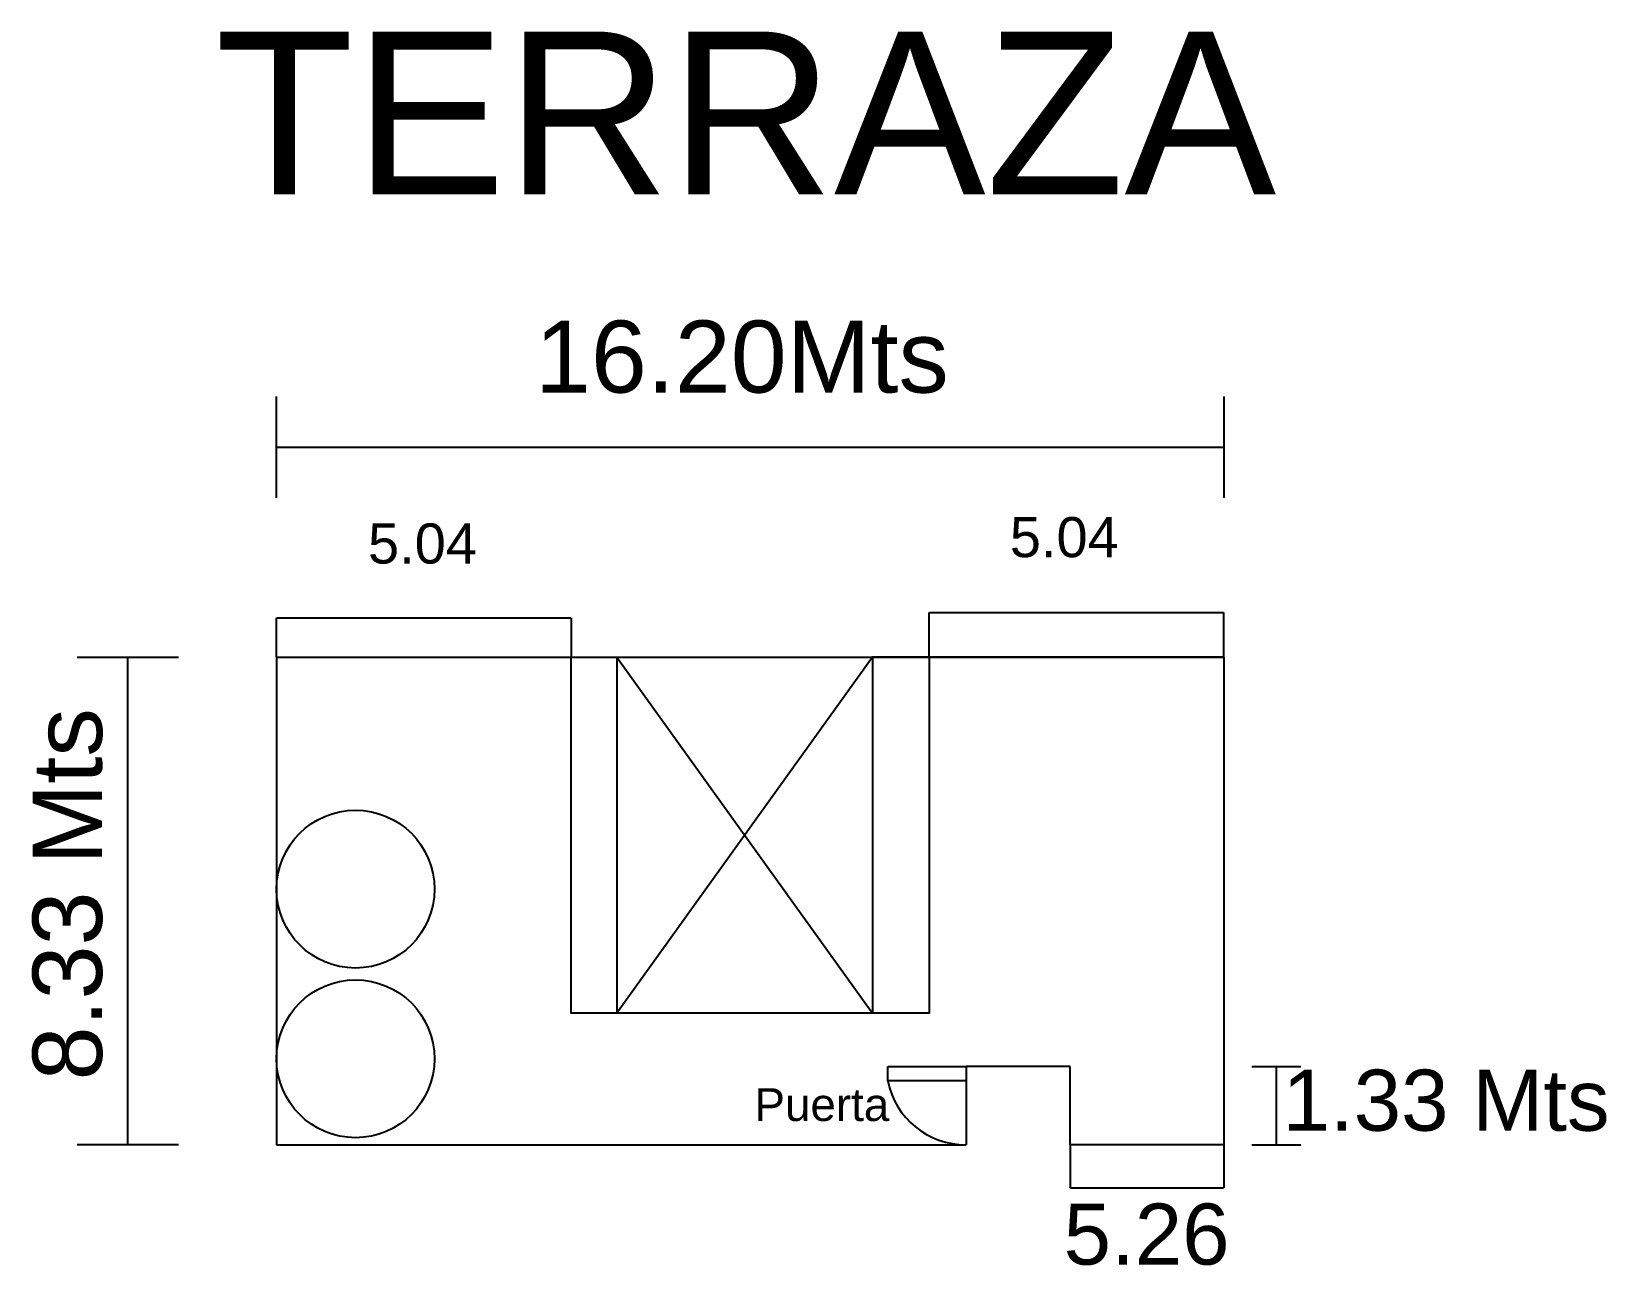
# Model space of a CAD drawing. Header units: millimetres. Extents: x 4980 to 36158, y 679 to 26062.
# Drawn here: x 7103 to 17876, y 17623 to 26062 of the extents above; entities that cross this region are included whole.
import ezdxf

# ---------------------------------------------------------------- set-up
doc = ezdxf.new("R2010")
doc.units = ezdxf.units.MM
doc.styles.get("Standard").update_dxf_attribs({"font": 'arial.ttf'})
doc.dimstyles.new('ISO-25', dxfattribs={"dimtxt": 2.5, "dimasz": 2.5, "dimexe": 1.25, "dimexo": 0.625, "dimtad": 1, "dimtxsty": 'Standard', "dimcen": 2.5, "dimadec": 0, "dimazin": 0, "dimtfac": 1, "dimtmove": 0, "dimatfit": 3, "dimfxl": 1, "dimarcsym": 0})

msp = doc.modelspace()

# ---------------------------------------------------------------- texts
for s, height, rotation, p in [('TERRAZA', 1113.3063, 0.0091063, (8359.148, 24947.853)), ('8.33 Mts', 475.2652, 90, (7585.718, 18888.906))]:
    msp.add_text(s, height=height, rotation=rotation).set_placement(p)
for s, height, p in [('16.20Mts', 492.6241, (10547.143, 23592.825)), ('5.04', 274.1358, (13795.04, 22467.267)), ('5.04', 274.1358, (9405.051, 22423.889)), ('1.33 Mts', 417.552, (15660.724, 18544.97)), ('Puerta', 224.1179, (12048.322, 18611.551)), ('5.26', 417.552, (14163.12, 17629.29))]:
    msp.add_text(s, height=height).set_placement(p)

# ---------------------------------------------------------------- blocks, each defined once
blk = doc.blocks.new('*D1')
at = {"color": 0, "lineweight": -2, "transparency": 16777216}
for p, q in [((8780, 21785), (8780, 22052)), ((10793, 22050), (8782, 22050)), ((10796, 21785), (10796, 22052))]:
    blk.add_line(p, q, dxfattribs=at)
at = {"color": 0, "transparency": 16777216}
for points in [[(8782, 22051), (8782, 22050), (8780, 22050)], [(10793, 22051), (10793, 22050), (10796, 22050)]]:
    blk.add_solid(points, dxfattribs=at)
at = {"layer": 'Defpoints', "color": 0, "transparency": 16777216}
for p in [(8780, 22050), (8780, 21784), (10796, 21784)]:
    blk.add_point(p, dxfattribs=at)
at = {"color": 0, "transparency": 16777216, "insert": (9788, 22052), "char_height": 2.5, "attachment_point": 5}
blk.add_mtext('2016', dxfattribs=at)
blk = doc.blocks.new('*D2')
at = {"color": 0, "lineweight": -2, "transparency": 16777216}
for p, q in [((13244, 21785), (13244, 22089)), ((13246, 22088), (15257, 22088)), ((15260, 21785), (15260, 22089))]:
    blk.add_line(p, q, dxfattribs=at)
at = {"color": 0, "transparency": 16777216}
for points in [[(13246, 22089), (13246, 22088), (13244, 22088)], [(15257, 22089), (15257, 22088), (15260, 22088)]]:
    blk.add_solid(points, dxfattribs=at)
at = {"layer": 'Defpoints', "color": 0, "transparency": 16777216}
for p in [(15260, 22088), (13244, 21784), (15260, 21784)]:
    blk.add_point(p, dxfattribs=at)
at = {"color": 0, "transparency": 16777216, "insert": (14252, 22090), "char_height": 2.5, "attachment_point": 5}
blk.add_mtext('2016', dxfattribs=at)
blk = doc.blocks.new('*D93')
at = {"color": 0, "lineweight": -2, "transparency": 16777216}
for p, q in [((14208, 18449), (14208, 18154)), ((15260, 18449), (15260, 18154)), ((14210, 18155), (15257, 18155))]:
    blk.add_line(p, q, dxfattribs=at)
at = {"color": 0, "transparency": 16777216}
for points in [[(14210, 18156), (14210, 18155), (14208, 18155)], [(15257, 18156), (15257, 18155), (15260, 18155)]]:
    blk.add_solid(points, dxfattribs=at)
at = {"layer": 'Defpoints', "color": 0, "transparency": 16777216}
for p in [(14208, 18450), (15260, 18450), (15260, 18155)]:
    blk.add_point(p, dxfattribs=at)
at = {"color": 0, "transparency": 16777216, "insert": (14734, 18157), "char_height": 2.5, "attachment_point": 5}
blk.add_mtext('1052', dxfattribs=at)

# ---------------------------------------------------------------- dimensions: what is measured, and where the dimension line sits
for base, p1, p2, picture, middle in [((15259.691, 22088.188), (13243.691, 21784.438), (15259.691, 21784.438), '*D2', (14251.691, 22090.089)), ((8779.691, 22050.355), (10795.691, 21784.438), (8779.691, 21784.438), '*D1', (9787.691, 22052.257)), ((15259.691, 18155.345), (14207.691, 18449.638), (15259.691, 18449.638), '*D93', (14733.691, 18157.247))]:
    dim = msp.add_linear_dim(base=base, p1=p1, p2=p2, dimstyle='ISO-25')
    dim.commit()
    dim.dimension.update_dxf_attribs({"geometry": picture, "text_midpoint": middle})

# ---------------------------------------------------------------- linework, layer by layer
for p, q in [((8779.691, 22873.62), (8779.691, 23565.322)), ((15259.691, 23565.322), (15259.691, 22873.62)), ((8779.691, 23219.471), (15259.691, 23219.471)), ((7416.382, 21784.438), (8108.084, 21784.438)), ((7762.233, 18449.638), (7762.233, 21784.438)), ((8779.691, 21784.438), (15259.691, 21784.438)), ((8779.691, 21784.438), (8779.691, 18449.638)), ((8779.691, 21784.438), (11107.691, 21784.438)), ((12855.691, 21784.438), (11107.691, 19348.438)), ((11107.691, 21784.438), (12855.691, 19348.438)), ((11107.691, 21784.438), (11107.691, 19348.438)), ((15259.691, 21784.438), (12855.691, 21784.438)), ((12855.691, 21784.438), (12855.691, 19348.438)), ((15259.691, 21784.438), (15259.691, 18449.638)), ((12960.091, 18885.238), (12960.091, 18985.238)), ((12960.091, 18985.238), (13495.691, 18985.238)), ((13495.691, 18985.238), (13495.691, 18885.238)), ((14207.691, 18985.238), (13495.691, 18985.238)), ((13495.691, 18985.238), (13495.691, 18449.638)), ((14207.691, 18449.638), (14207.691, 18985.238)), ((15449.398, 18985.238), (15785.742, 18985.238)), ((15617.57, 18985.238), (15617.57, 18449.638)), ((13495.691, 18885.238), (12960.091, 18885.238)), ((8108.084, 18449.638), (7416.382, 18449.638)), ((8779.691, 18449.638), (13495.691, 18449.638)), ((15259.691, 18449.638), (14207.691, 18449.638)), ((15449.398, 18449.638), (15785.742, 18449.638))]:
    msp.add_line(p, q)
msp.add_lwpolyline([(13243.691, 21784.438), (13243.691, 19348.438), (10795.691, 19348.438), (10795.691, 21784.438)])
for centre in [(9319.691, 20197.356), (9319.691, 19037.038)]:
    msp.add_circle(centre, 540)
msp.add_arc((13490.323, 18990.116), 540.505, 191.1884898, 270.5690426)

msp.set_redraw_order([(e.dxf.handle, doc.entitydb.next_handle()) for e in msp.query("TEXT MTEXT ATTDEF DIMENSION ARC_DIMENSION")])  # texts and dimensions are drawn at this point

doc.saveas('drawing.dxf')
